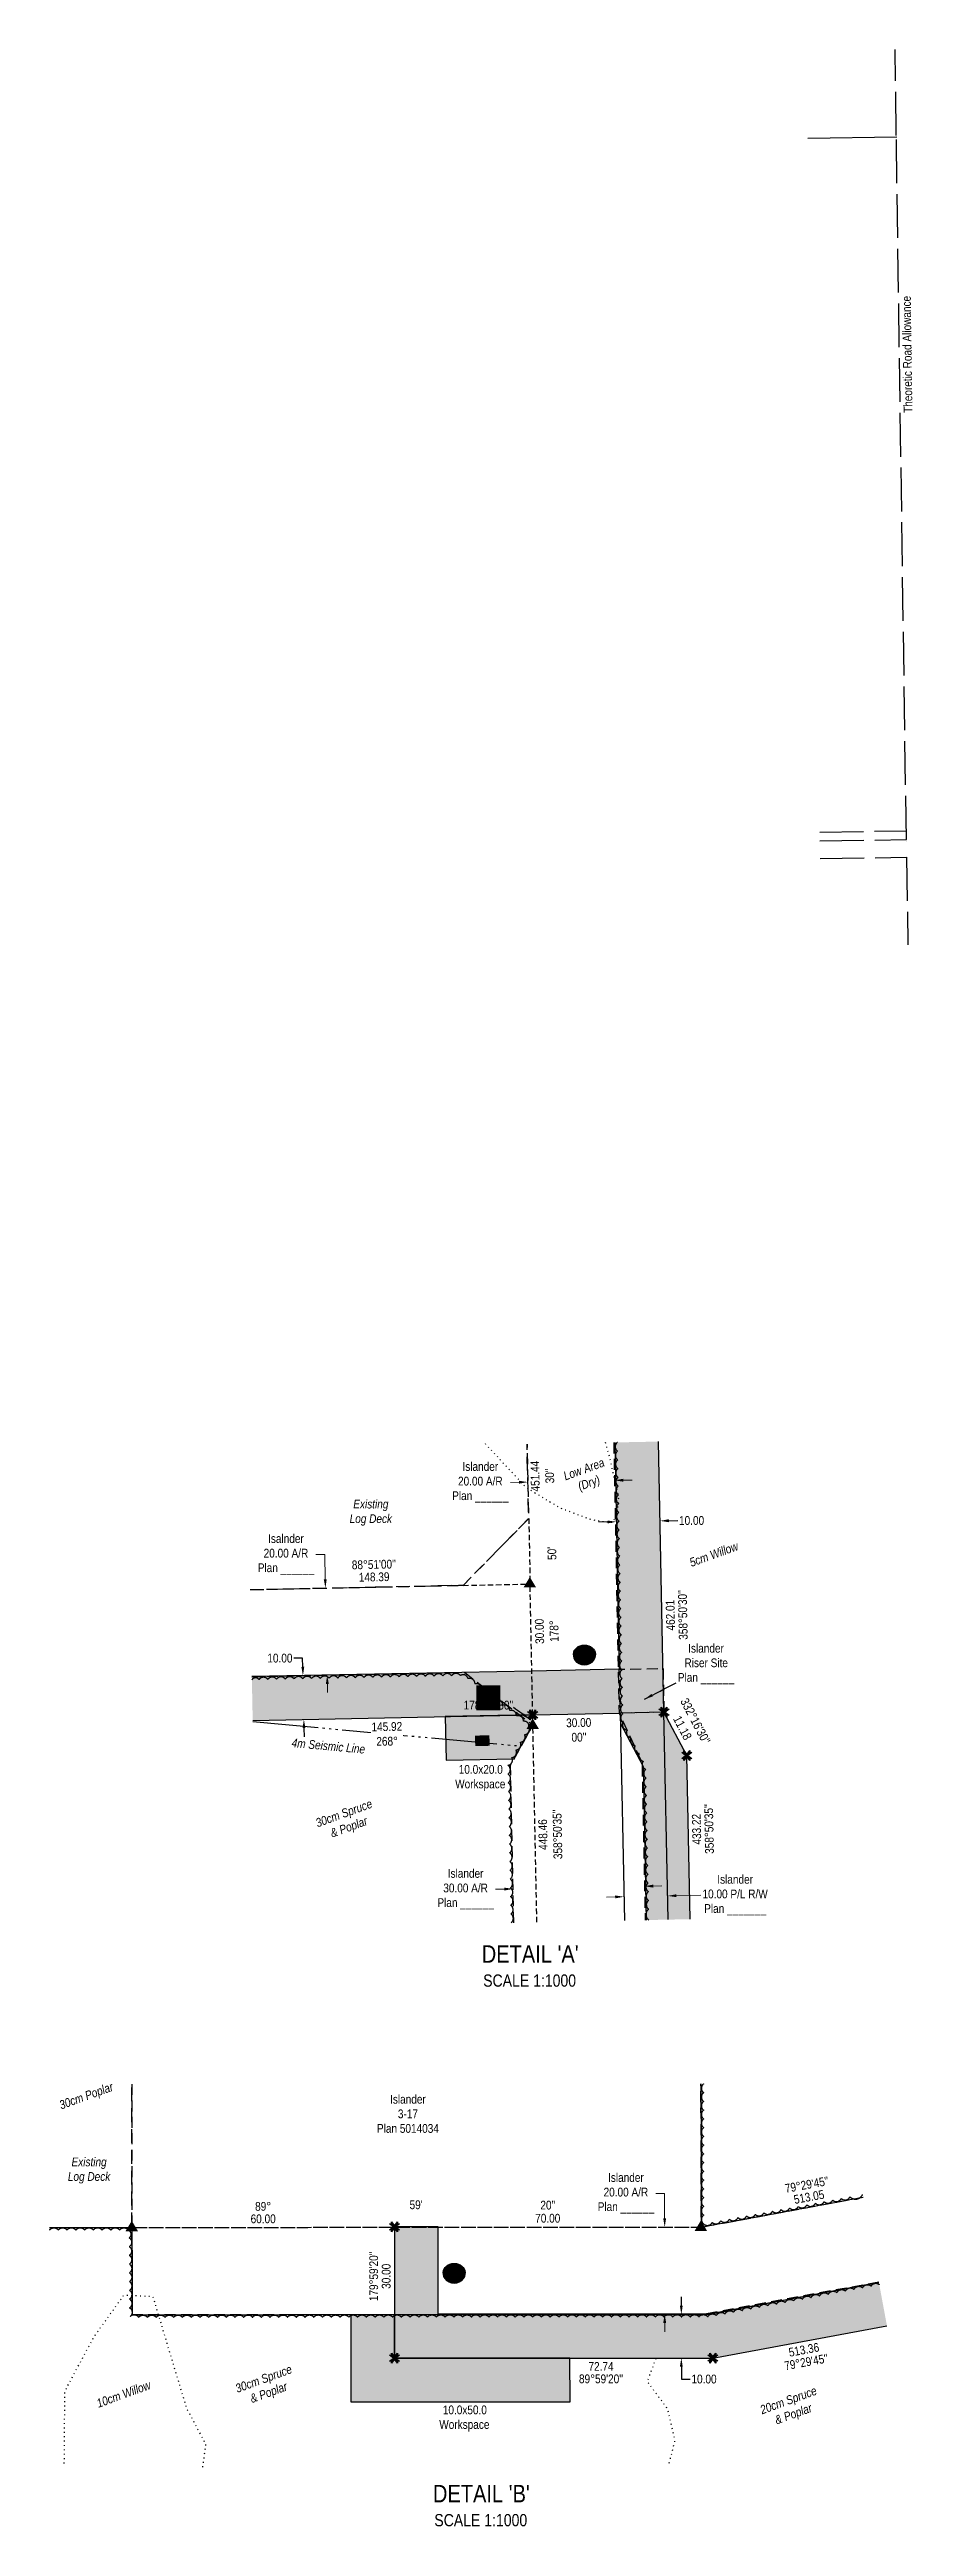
# Model space of a CAD drawing. Extents: x 560272 to 568164, y 6204780 to 6214217.
# Drawn here: x 560696 to 561681, y 6206208 to 6209038 of the extents above; entities that cross this region are included whole.
import ezdxf
from ezdxf.enums import TextEntityAlignment as Align

# ---------------------------------------------------------------- set-up
doc = ezdxf.new("R2010")
doc.units = 0
doc.header["$LTSCALE"] = 5
doc.header["$PDSIZE"] = 0.5
for name, pattern in [('0', [1, 1, 0]), ('foc-ACCESSROAD', [3.75, 2.5, -1.25]), ('foc-QUARTERLINE', [33, 25, -3, 2, -3]), ('foc-SEISMIC', [20.5, 15, -1, 0.5, -1, 0.5, -1, 0.5, -1]), ('foc-TOPO', [1, 0.2, -0.8]), ('foc-TRAV', [1.875, 1.25, -0.625]), ('foc-UNSURVEYED', [12.5, 10, -2.5]), ('HIDDEN2', [4.7625, 3.175, -1.5875])]:
    doc.linetypes.add(name, pattern=pattern)
doc.layers.get('Defpoints').update_dxf_attribs({"color": 9})
for name, color, linetype in [('AS-SEISMIC', 224, 'foc-SEISMIC'), ('C-AR', 13, 'foc-ACCESSROAD'), ('C-RW', 13, 'Continuous'), ('C-WS', 13, 'foc-ACCESSROAD'), ('DETAIL-T', 7, 'Continuous'), ('L-BD', 7, 'Continuous'), ('L-BD1', 253, 'Continuous'), ('L-MON', 1, 'Continuous'), ('L-ROAD-T', 7, 'Continuous'), ('L-SECQ', 8, 'foc-QUARTERLINE'), ('L-USEC', 7, 'foc-UNSURVEYED'), ('P-CROSSINGS', 250, 'Continuous'), ('P-PROPOSED', 10, 'Continuous'), ('P-PROPOSED-H', 21, 'Continuous'), ('P-TEMP-H', 41, 'Continuous'), ('P-TEMP_WORKSPACE', 46, 'Continuous'), ('P-TRAV', 4, 'foc-TRAV'), ('P-TXT', 4, 'Continuous'), ('T-BUSH', 110, '0'), ('T-BUSH-T', 110, 'Continuous'), ('T-EXISTING RTF', 220, 'HIDDEN2'), ('T-EXISTING TFA', 220, 'HIDDEN2'), ('T-LOW-AREA', 48, 'foc-TOPO'), ('T-VEGETATION CHANGE', 104, 'foc-TOPO')]:
    doc.layers.add(name, color=color, linetype=linetype)
for name, color, linetype, lineweight in [('C-AR-T', 13, 'Continuous', 9), ('C-RW-T', 13, 'Continuous', 9), ('C-WS-T', 13, 'Continuous', 9), ('P-TEMP-T', 46, 'Continuous', 18), ('T-TEXT', 48, 'Continuous', 18)]:
    doc.layers.add(name, color=color, linetype=linetype, lineweight=lineweight)
doc.styles.add('80CG', font='ARIALN.TTF', dxfattribs={"height": 10})
doc.styles.add('80L', font='ARIALN.TTF', dxfattribs={"height": 10})
doc.styles.add('80LS', font='ARIALNI.TTF', dxfattribs={"height": 10})
doc.styles.add('Crossing', font='ARIALN.TTF', dxfattribs={"height": 10})
doc.dimstyles.new('Compass 5 000', dxfattribs={"dimscale": 5, "dimtxt": 9, "dimasz": 2, "dimexe": 0.2, "dimexo": 0.0625, "dimgap": 0.5, "dimtad": 0, "dimtih": 1, "dimtoh": 1, "dimzin": 0, "dimdsep": 46, "dimtxsty": '80CG', "dimcen": 0.1, "dimse1": 1, "dimse2": 1, "dimclrd": 256, "dimclrt": 256, "dimaunit": 1, "dimadec": 4, "dimazin": 0, "dimtfac": 0.06, "dimtofl": 0, "dimtmove": 0, "dimatfit": 1, "dimfxl": 0.2, "dimtolj": 1, "dimtzin": 0, "dimlwd": -1, "dimarcsym": 0})

msp = doc.modelspace()

# ---------------------------------------------------------------- texts
at = {"layer": 'AS-SEISMIC', "insert": (560971.216, 6207108.506), "char_height": 9.99551, "attachment_point": 1, "rotation": 354.800754, "style": '80L'}
msp.add_mtext_dynamic_manual_height_columns('\\pi1.9113;{\\fArial Narrow|b0|i1|c0|p34;4m Seismic Line}', width=87.01858, gutter_width=49.977, heights=[0], dxfattribs=at)
at = {"layer": 'C-RW-T', "insert": (561105.254, 6206679.268), "char_height": 10, "attachment_point": 5, "style": '80CG'}
msp.add_mtext('\\A1;Islander\\P3-17\\PPlan 5014034', dxfattribs=at)
at = {"layer": 'C-WS-T', "insert": (561412.859, 6207216.222), "char_height": 9.99541, "attachment_point": 1, "style": '80L'}
msp.add_mtext_dynamic_manual_height_columns('\\pi12.348;Islander\\P\\pi8.1238;Riser Site\\P\\pi0.50455;Plan ______', width=64.49973, gutter_width=50, heights=[0], dxfattribs=at)
at = {"layer": 'DETAIL-T', "color": 3, "char_height": 19.99082, "width": 225.73054, "attachment_point": 1, "style": '80CG'}
for s, insert in [("\\pi58.995;DETAIL 'A'\\P\\pi60.599;{\\H0.7x;SCALE 1:1000}", (561130.554, 6206871.907)), ("\\pi58.995;DETAIL 'B'\\P\\pi60.599;{\\H0.7x;SCALE 1:1000}", (561074.795, 6206255.472))]:
    msp.add_mtext(s, dxfattribs=dict(at, insert=insert))
at = {"layer": 'L-BD', "style": '80L'}
for s, height, rotation, p in [('462.01', 9.9954, 91.1559, (561404.83, 6207248.994)), ("358°50'30''", 9.99541, 91.1559, (561419.07, 6207249.281)), ("358°50'35''", 9.99541, 91.1545, (561448.996, 6207004.726)), ('433.22', 9.9954, 91.1545, (561434.755, 6207004.439)), ('89°', 9.9954, 0.1253, (560939.964, 6206573.643)), ("59'", 9.9954, 359.9422, (561114.569, 6206575.482)), ('20"', 9.9954, 359.9422, (561264.894, 6206575.044)), ('60.00', 9.9954, 0.1253, (560939.995, 6206559.4)), ('70.00', 9.9954, 359.9422, (561264.878, 6206560.051)), ("179°59'20''", 9.99541, 90.0087, (561066.146, 6206493.737)), ('30.00', 9.9954, 90.0087, (561080.389, 6206493.739)), ('513.36', 9.9954, 10.4667, (561557.318, 6206409.86)), ("89°59'20''", 9.9954, 0.0087, (561325.705, 6206376.605)), ('72.74', 9.9954, 0.0087, (561325.703, 6206390.848)), ("79°29'45''", 9.9954, 10.4667, (561559.906, 6206395.853))]:
    msp.add_text(s, height=height, rotation=rotation, dxfattribs=at).set_placement(p, align=Align.MIDDLE)
at = {"layer": 'L-BD', "insert": (561197.218, 6207167.912), "char_height": 9.99541, "width": 25.3698, "attachment_point": 2, "style": '80L', "bg_fill": 1, "box_fill_scale": 1.1, "bg_fill_color": 21, "bg_fill_transparency": 0}
msp.add_mtext("2.36 178°50'30''", dxfattribs=at)
at = {"layer": 'L-BD1', "style": '80L'}
for s, rotation, p in [("88°51'00''", 1.1801, (561066.374, 6207306.908)), ('148.39', 1.1801, (561066.668, 6207292.668)), ("79°29'45''", 10.5042, (561560.545, 6206598.448)), ('513.05', 10.5042, (561563.142, 6206584.443))]:
    msp.add_text(s, height=9.9954, rotation=rotation, dxfattribs=at).set_placement(p, align=Align.MIDDLE)
at = {"layer": 'L-BD1', "insert": (561190.093, 6207110.59), "char_height": 9.9954, "width": 14.4658, "attachment_point": 2, "rotation": 1.1476, "style": '80L', "bg_fill": 1, "box_fill_scale": 1.1, "bg_fill_color": 41, "bg_fill_transparency": 0}
msp.add_mtext("51'", dxfattribs=at)
at = {"layer": 'L-ROAD-T', "style": '80L'}
msp.add_text('Theoretic Road Allowance', height=10, rotation=90.842687, dxfattribs=at).set_placement((561675.272, 6208689.225), align=Align.MIDDLE_CENTER)
at = {"layer": 'P-TEMP-T', "char_height": 9.99541, "attachment_point": 1, "style": '80L'}
for s, insert in [('\\pi4.1948;10.0x20.0\\P\\pi0.14144;Workspace', (561159.067, 6207077.826)), ('\\pi4.1948;10.0x50.0\\P\\pi0.14144;Workspace', (561140.9, 6206346.109))]:
    msp.add_mtext_dynamic_manual_height_columns(s, width=56.90082, gutter_width=50, heights=[0], dxfattribs=dict(at, insert=insert))
at = {"layer": 'T-BUSH-T', "attachment_point": 2, "rotation": 20, "style": '80LS'}
for s, insert, char_height, width in [('5cm Willow', (561452.779, 6207323.307), 9.9954, 58.61333), ('30cm Spruce\\P& Poplar', (561030.411, 6207027.424), 9.99541, 67.2792), ('30cm Poplar', (560736.223, 6206704.641), 10, 60.93103), ('30cm Spruce\\P& Poplar', (560938.795, 6206381.432), 9.99541, 67.2792), ('10cm Willow', (560778.852, 6206363.863), 10, 60.93103), ('20cm Spruce\\P& Poplar', (561537.898, 6206356.929), 9.99541, 67.2792)]:
    msp.add_mtext(s, dxfattribs=dict(at, insert=insert, char_height=char_height, width=width))

# ---------------------------------------------------------------- blocks, each defined once
blk = doc.blocks.new('TEMP')
h = blk.add_hatch(color=255)
h.dxf.hatch_style = 1
h.paths.add_polyline_path([(0, 0.25), (-0.67, 1.15), (-0.67, 0.67), (-1.15, 0.67), (-0.25, 0), (-1.15, -0.67), (-0.67, -0.67), (-0.67, -1.15), (0, -0.25), (0.67, -1.15), (0.67, -0.67), (1.15, -0.67), (0.25, 0), (1.15, 0.67), (0.67, 0.67), (0.67, 1.15)])
h.paths.add_polyline_path([(0.57, 0.85), (0.57, 0.57), (0.85, 0.57), (0.08, 0), (0.85, -0.57), (0.57, -0.57), (0.57, -0.85), (0, -0.08), (-0.57, -0.85), (-0.57, -0.57), (-0.85, -0.57), (-0.08, 0), (-0.85, 0.57), (-0.57, 0.57), (-0.57, 0.85), (0, 0.08)], flags=16)
h = blk.add_hatch(color=1)
h.dxf.hatch_style = 1
h.paths.add_polyline_path([(0, 0.08), (-0.57, 0.85), (-0.57, 0.57), (-0.85, 0.57), (-0.08, 0), (-0.85, -0.57), (-0.57, -0.57), (-0.57, -0.85), (0, -0.08), (0.57, -0.85), (0.57, -0.57), (0.85, -0.57), (0.08, 0), (0.85, 0.57), (0.57, 0.57), (0.57, 0.85)])
at = {"color": 1}
for p, q in [((-0.08, 0), (0.08, 0)), ((0, 0.08), (0, -0.08))]:
    blk.add_line(p, q, dxfattribs=at)
at = {"color": 255, "flags": 128}
blk.add_lwpolyline([(-0.25, 0), (-1.15, 0.67), (-0.67, 0.67), (-0.67, 1.15), (0, 0.25), (0.67, 1.15), (0.67, 0.67), (1.15, 0.67), (0.25, 0), (1.15, -0.67), (0.67, -0.67), (0.67, -1.15), (0, -0.25), (-0.67, -1.15), (-0.67, -0.67), (-1.15, -0.67)], close=True, dxfattribs=at)
at = {"color": 1, "flags": 128}
blk.add_lwpolyline([(-0.08, 0), (-0.85, 0.57), (-0.57, 0.57), (-0.57, 0.85), (0, 0.08), (0.57, 0.85), (0.57, 0.57), (0.85, 0.57), (0.08, 0), (0.85, -0.57), (0.57, -0.57), (0.57, -0.85), (0, -0.08), (-0.57, -0.85), (-0.57, -0.57), (-0.85, -0.57)], close=True, dxfattribs=at)
blk = doc.blocks.new('STRIA')
blk.add_hatch(color=255).paths.add_polyline_path([(-0.04, 1.52), (-1.47, -0.87), (1.39, -0.87)])
blk = doc.blocks.new('STRIAA')
blk.add_blockref('STRIA', (0, 0))
blk = doc.blocks.new('STRIB')
at = {"color": 1}
blk.add_solid([(-1.12, -0.67), (-0.04, 1.13), (1.04, -0.67)], dxfattribs=at)
blk = doc.blocks.new('STRIBB')
blk.add_blockref('STRIB', (0, 0))
blk = doc.blocks.new('STRICC')
for name in ['STRIAA', 'STRIBB']:
    blk.add_blockref(name, (0, 0))
blk = doc.blocks.new('fdspike')
blk.add_blockref('STRICC', (0, 0))
blk = doc.blocks.new('*D443')
at = {"layer": 'C-AR-T', "transparency": 16777216}
for p, q in [((561010.3, 6207318.4), (561000.3, 6207318.4)), ((561010.9, 6207289.9), (561010.3, 6207318.4)), ((561013.3, 6207170.5), (561013.5, 6207160.5))]:
    blk.add_line(p, q, dxfattribs=at)
for points in [[(561012.5, 6207289.9), (561009.2, 6207289.9), (561011.1, 6207279.9)], [(561014.9, 6207170.5), (561011.6, 6207170.5), (561013.1, 6207180.5)]]:
    blk.add_solid(points, dxfattribs=at)
at = {"layer": 'Defpoints', "color": 0, "transparency": 16777216}
for p in [(560978.6, 6207279.3), (560980.6, 6207179.8), (561013.1, 6207180.5)]:
    blk.add_point(p, dxfattribs=at)
at = {"layer": 'C-AR-T', "transparency": 16777216, "insert": (560966, 6207318.4), "char_height": 10, "attachment_point": 5, "style": '80CG'}
blk.add_mtext('\\A1;Isalnder\\P20.00 A/R\\PPlan ______', dxfattribs=at)
blk = doc.blocks.new('*D444')
at = {"layer": 'C-AR-T', "transparency": 16777216}
for p, q in [((561215.3, 6206936.1), (561205.3, 6206935.9)), ((561385.3, 6206939.5), (561395.3, 6206939.7))]:
    blk.add_line(p, q, dxfattribs=at)
for points in [[(561215.3, 6206937.7), (561215.4, 6206934.4), (561225.3, 6206936.3)], [(561385.3, 6206941.2), (561385.3, 6206937.8), (561375.3, 6206939.3)]]:
    blk.add_solid(points, dxfattribs=at)
at = {"layer": 'Defpoints', "color": 0, "transparency": 16777216}
for p in [(561225.3, 6206936.3), (561225.4, 6206934.6), (561375.3, 6206937.6)]:
    blk.add_point(p, dxfattribs=at)
at = {"layer": 'C-AR-T', "transparency": 16777216, "insert": (561171.1, 6206935.9), "char_height": 10, "attachment_point": 5, "style": '80CG'}
blk.add_mtext('\\A1;Islander\\P30.00 A/R\\PPlan ______', dxfattribs=at)
blk = doc.blocks.new('*D445')
at = {"layer": 'Defpoints', "color": 0, "transparency": 16777216}
for p in [(561343.1, 6207361.4), (561393, 6207362.4), (561393.2, 6207356.7)]:
    blk.add_point(p, dxfattribs=at)
at = {"layer": 'P-TXT', "transparency": 16777216}
for p, q in [((561333.2, 6207355.5), (561323.2, 6207355.3)), ((561403.2, 6207356.9), (561413.2, 6207357.1))]:
    blk.add_line(p, q, dxfattribs=at)
for points in [[(561333.2, 6207357.1), (561333.2, 6207353.8), (561343.2, 6207355.7)], [(561403.1, 6207358.6), (561403.2, 6207355.2), (561393.2, 6207356.7)]]:
    blk.add_solid(points, dxfattribs=at)
at = {"layer": 'P-TXT', "transparency": 16777216, "insert": (561429.1, 6207357.1), "char_height": 10, "attachment_point": 5, "style": '80CG'}
blk.add_mtext('\\A1;10.00', dxfattribs=at)
blk = doc.blocks.new('*D446')
at = {"layer": 'Defpoints', "color": 0, "transparency": 16777216}
for p in [(560972.5, 6207179.7), (560973.5, 6207129.7), (560986.4, 6207130)]:
    blk.add_point(p, dxfattribs=at)
at = {"layer": 'P-TXT', "transparency": 16777216}
for p, q in [((560985, 6207199.9), (560975, 6207199.9)), ((560985.2, 6207189.9), (560985, 6207199.9)), ((560986.6, 6207120), (560986.8, 6207110))]:
    blk.add_line(p, q, dxfattribs=at)
for points in [[(560986.9, 6207190), (560983.6, 6207189.9), (560985.4, 6207179.9)], [(560988.3, 6207120), (560985, 6207119.9), (560986.4, 6207130)]]:
    blk.add_solid(points, dxfattribs=at)
at = {"layer": 'P-TXT', "transparency": 16777216, "insert": (560959.1, 6207199.9), "char_height": 10, "attachment_point": 5, "style": '80CG'}
blk.add_mtext('\\A1;10.00', dxfattribs=at)
blk = doc.blocks.new('*D447')
at = {"layer": 'C-AR-T', "transparency": 16777216}
for p, q in [((561232.2, 6207400.8), (561222.2, 6207400.7)), ((561351.1, 6207403.2), (561361.1, 6207403.4))]:
    blk.add_line(p, q, dxfattribs=at)
for points in [[(561232.1, 6207402.5), (561232.2, 6207399.2), (561242.2, 6207401)], [(561351, 6207404.8), (561351.1, 6207401.5), (561341.1, 6207403)]]:
    blk.add_solid(points, dxfattribs=at)
at = {"layer": 'Defpoints', "color": 0, "transparency": 16777216}
for p in [(561242.2, 6207399.8), (561341.1, 6207403), (561341.1, 6207401.7)]:
    blk.add_point(p, dxfattribs=at)
at = {"layer": 'C-AR-T', "transparency": 16777216, "insert": (561187.9, 6207400.7), "char_height": 10, "attachment_point": 5, "style": '80CG'}
blk.add_mtext('\\A1;Islander\\P20.00 A/R\\PPlan ______', dxfattribs=at)
blk = doc.blocks.new('*D448')
at = {"layer": 'C-RW-T', "transparency": 16777216}
for p, q in [((561341.8, 6206927.1), (561331.8, 6206926.9)), ((561411.8, 6206928.5), (561439.7, 6206929.1))]:
    blk.add_line(p, q, dxfattribs=at)
for points in [[(561341.8, 6206928.8), (561341.9, 6206925.5), (561351.8, 6206927.3)], [(561411.8, 6206930.2), (561411.8, 6206926.9), (561401.8, 6206928.3)]]:
    blk.add_solid(points, dxfattribs=at)
at = {"layer": 'Defpoints', "color": 0, "transparency": 16777216}
for p in [(561351.9, 6206925.3), (561401.8, 6206928.3), (561401.8, 6206926.4)]:
    blk.add_point(p, dxfattribs=at)
at = {"layer": 'C-RW-T', "transparency": 16777216, "insert": (561478.8, 6206929.1), "char_height": 10, "attachment_point": 5, "style": '80CG'}
blk.add_mtext('\\A1;Islander\\P10.00 P/L R/W\\PPlan _______', dxfattribs=at)
blk = doc.blocks.new('*D449')
at = {"layer": 'C-AR-T', "transparency": 16777216}
for p, q in [((561398.3, 6206588.5), (561388.3, 6206588.5)), ((561398.3, 6206559.9), (561398.3, 6206588.5)), ((561398.4, 6206440.3), (561398.4, 6206430.3))]:
    blk.add_line(p, q, dxfattribs=at)
for points in [[(561400, 6206559.9), (561396.7, 6206559.9), (561398.4, 6206549.9)], [(561400.1, 6206440.3), (561396.7, 6206440.3), (561398.4, 6206450.3)]]:
    blk.add_solid(points, dxfattribs=at)
at = {"layer": 'Defpoints', "color": 0, "transparency": 16777216}
for p in [(561360.1, 6206549.8), (561398.4, 6206549.9), (561360.1, 6206450.3)]:
    blk.add_point(p, dxfattribs=at)
at = {"layer": 'C-AR-T', "transparency": 16777216, "insert": (561354.1, 6206588.5), "char_height": 10, "attachment_point": 5, "style": '80CG'}
blk.add_mtext('\\A1;Islander\\P20.00 A/R\\PPlan ______', dxfattribs=at)
blk = doc.blocks.new('*D450')
at = {"layer": 'Defpoints', "color": 0, "transparency": 16777216}
for p in [(561421.4, 6206450.3), (561417.4, 6206400.4), (561421.4, 6206400.4)]:
    blk.add_point(p, dxfattribs=at)
at = {"layer": 'P-TXT', "transparency": 16777216}
for p, q in [((561417.4, 6206460.3), (561417.4, 6206470.3)), ((561417.4, 6206390.4), (561417.4, 6206376.3)), ((561417.4, 6206376.3), (561427.4, 6206376.3))]:
    blk.add_line(p, q, dxfattribs=at)
for points in [[(561419, 6206460.3), (561415.7, 6206460.3), (561417.4, 6206450.3)], [(561419, 6206390.4), (561415.7, 6206390.4), (561417.4, 6206400.4)]]:
    blk.add_solid(points, dxfattribs=at)
at = {"layer": 'P-TXT', "transparency": 16777216, "insert": (561443.3, 6206376.3), "char_height": 10, "attachment_point": 5, "style": '80CG'}
blk.add_mtext('\\A1;10.00', dxfattribs=at)
blk = doc.blocks.new('xing2')
h = blk.add_hatch(color=50)
h.dxf.hatch_style = 1
edge = h.paths.add_edge_path()
edge.add_ellipse((0, 0), major_axis=(-12.5, 0), ratio=0.816297, start_angle=0, end_angle=360)
h = blk.add_hatch(color=250)
h.dxf.hatch_style = 1
edge = h.paths.add_edge_path()
edge.add_ellipse((0, -2), major_axis=(-12.5, 0), ratio=0.816297, start_angle=0, end_angle=180)
edge.add_line((12.5, -2), (12.5, 0))
edge.add_ellipse((0, 0), major_axis=(-12.5, 0), ratio=0.816297, start_angle=0, end_angle=180, ccw=False)
edge.add_line((-12.5, 0), (-12.5, -2))
at = {"color": 250}
blk.add_ellipse((0, 0), major_axis=(-12.5, 0), ratio=0.816297, dxfattribs=at)
blk.add_ellipse((0, -2), major_axis=(-12.5, 0), ratio=0.816297, start_param=0, end_param=3.141593, dxfattribs=at)
at = {"color": 250, "style": 'Crossing'}
blk.add_attdef('CROSSING', text='', height=9, dxfattribs=at).set_placement((0.1, 0), align=Align.MIDDLE_CENTER)
at = {"color": 250, "style": 'Crossing', "flags": 1}
for tag, p in [('DESCRIPTION', (0.1, -25.8)), ('OWNER', (0.1, -12.5)), ('LOCATION', (0.1, -39.3)), ('DWG_REF', (0.1, -52.8))]:
    blk.add_attdef(tag, text='', height=9, dxfattribs=at).set_placement(p, align=Align.MIDDLE_CENTER)

# ---------------------------------------------------------------- dimensions: what is measured, and where the dimension line sits
at = {"layer": 'C-AR-T'}
for base, p1, p2, angle, text, picture, middle in [((561013.055, 6207180.489), (560978.636, 6207279.265), (560980.628, 6207179.839), 271.147647, 'Isalnder\\P20.00 A/R\\PPlan ______', '*D443', (560966.031, 6207318.436)), ((561398.353, 6206549.859), (561360.103, 6206450.324), (561360.057, 6206549.842), 90.026647, 'Islander\\P20.00 A/R\\PPlan ______', '*D449', (561354.075, 6206588.526))]:
    dim = msp.add_linear_dim(base=base, p1=p1, p2=p2, angle=angle, text=text, dimstyle='Compass 5 000', dxfattribs=at)
    dim.commit()
    dim.dimension.update_dxf_attribs({"geometry": picture, "text_midpoint": middle, "dimtype": 161})
at = {"layer": 'C-RW-T'}
dim = msp.add_linear_dim(base=(561401.81, 6206928.341), p1=(561351.883, 6206925.341), p2=(561401.85, 6206926.351), angle=1.157391, text='Islander\\P10.00 P/L R/W\\PPlan _______', dimstyle='Compass 5 000', dxfattribs=at)
dim.commit()
dim.dimension.update_dxf_attribs({"geometry": '*D448', "text_midpoint": (561478.786, 6206929.106), "dimtype": 161})
at = {"layer": 'P-TXT'}
for base, p1, p2, angle, picture, middle in [((561393.159, 6207356.69), (561343.079, 6207361.425), (561393.043, 6207362.433), 1.155947, '*D445', (561429.093, 6207357.094)), ((560986.437, 6207129.971), (560972.472, 6207179.676), (560973.473, 6207129.711), 271.147647, '*D446', (560959.098, 6207199.932)), ((561417.363, 6206400.358), (561421.367, 6206450.333), (561421.375, 6206400.358), 270.008747, '*D450', (561443.304, 6206376.267))]:
    dim = msp.add_linear_dim(base=base, p1=p1, p2=p2, angle=angle, text='10.00', dimstyle='Compass 5 000', dxfattribs=at)
    dim.commit()
    dim.dimension.update_dxf_attribs({"geometry": picture, "text_midpoint": middle, "dimtype": 161})

# ---------------------------------------------------------------- hatches: boundary and pattern name
at = {"layer": 'P-PROPOSED-H'}
h = msp.add_hatch(color=256, dxfattribs=at)
h.dxf.hatch_style = 1
h.paths.add_polyline_path([(561391.331, 6207447.301), (561341.366, 6207446.293), (561346.595, 6207187.171), (560927.045, 6207178.766), (560928.046, 6207128.801), (561347.603, 6207137.206), (561347.841, 6207125.403), (561373.832, 6207075.945), (561377.364, 6206900.682), (561427.328, 6206901.689), (561423.559, 6207088.749), (561397.567, 6207138.207)])
h = msp.add_hatch(color=256, dxfattribs=at)
h.dxf.hatch_style = 1
h.paths.add_polyline_path([(561652.114, 6206437.196), (561643.005, 6206486.334), (561448.819, 6206450.337), (561139.866, 6206450.29), (561139.851, 6206550.24), (561089.876, 6206550.232), (561089.899, 6206400.308), (561453.416, 6206400.363)])
at = {"layer": 'P-TEMP-H'}
h = msp.add_hatch(color=256, dxfattribs=at)
h.dxf.hatch_style = 1
h.paths.add_polyline_path([(561247.666, 6207135.204), (561147.732, 6207133.202), (561148.733, 6207083.235), (561226.241, 6207084.788), (561247.906, 6207123.309)])
h = msp.add_hatch(color=256, dxfattribs=at)
h.dxf.hatch_style = 1
h.paths.add_polyline_path([(561290.281, 6206400.338), (561089.899, 6206400.308), (561089.892, 6206449.811), (561039.915, 6206449.802), (561039.93, 6206350.323), (561290.289, 6206350.361)])

# ---------------------------------------------------------------- linework, layer by layer
at = {"layer": 'AS-SEISMIC', "flags": 128}
msp.add_lwpolyline([(560928.074, 6207127.375), (561234.618, 6207099.481)], dxfattribs=at)
at = {"layer": 'C-AR', "flags": 128}
for points in [[(560925.053, 6207278.19), (561168.305, 6207283.073), (561243.29, 6207359.578), (561241.575, 6207444.279)], [(561340.224, 6207446.27), (561346.298, 6207136.628), (561346.533, 6207136.628), (561372.432, 6207080.714), (561376.069, 6206900.656)], [(561226.099, 6206897.633), (561222.463, 6207077.685), (561247.906, 6207123.309), (561170.324, 6207183.093), (560927.056, 6207178.21)], [(561642.862, 6206487.111), (561439.879, 6206449.879), (560790.534, 6206449.754), (560790.155, 6206549.577), (561439.86, 6206549.879), (561624.867, 6206584.182)]]:
    msp.add_lwpolyline(points, dxfattribs=at)
at = {"layer": 'C-RW', "flags": 128}
msp.add_lwpolyline([(561402.358, 6206901.186), (561397.57, 6207138.199), (561347.603, 6207137.206), (561352.391, 6206900.179)], dxfattribs=at)
at = {"layer": 'C-WS', "flags": 128}
msp.add_lwpolyline([(561397.567, 6207138.207), (561347.601, 6207137.199), (561346.592, 6207187.166), (561396.559, 6207188.174)], close=True, dxfattribs=at)
msp.add_lwpolyline([(560790.124, 6206713.379), (560790.155, 6206549.577), (561439.86, 6206549.879), (561439.829, 6206713.503)], dxfattribs=at)
at = {"layer": 'L-MON', "color": 6, "flags": 128}
for points in [[(561396.567, 6207188.172), (561396.559, 6207188.172)], [(561247.906, 6207123.309), (561247.669, 6207135.101)]]:
    msp.add_lwpolyline(points, dxfattribs=at)
at = {"layer": 'L-SECQ', "flags": 128}
msp.add_lwpolyline([(561663.428, 6208937.59), (561561.912, 6208936.06)], dxfattribs=at)
at = {"layer": 'L-USEC', "flags": 128}
for points in [[(561662.796, 6208939.248), (561661.39, 6209037.524)], [(561674.304, 6208134.957), (561662.796, 6208939.248)], [(561575.492, 6208143.532), (561674.16, 6208145.01)], [(561575.665, 6208133.48), (561674.304, 6208134.957)], [(561674.77, 6208143.422), (561674.79, 6208143.423)], [(561674.92, 6208133.365), (561674.934, 6208133.365)], [(561576.009, 6208113.376), (561674.592, 6208114.852)], [(561674.592, 6208114.852), (561676.022, 6208014.908)]]:
    msp.add_lwpolyline(points, dxfattribs=at)
at = {"layer": 'P-PROPOSED', "flags": 128}
for points in [[(561427.328, 6206901.689), (561423.559, 6207088.749), (561397.567, 6207138.207), (561391.331, 6207447.301)], [(560928.046, 6207128.801), (561247.673, 6207135.204), (561347.603, 6207137.206), (561347.841, 6207125.403), (561373.832, 6207075.945), (561377.364, 6206900.682)], [(561643.005, 6206486.334), (561448.819, 6206450.337), (561139.866, 6206450.29), (561139.851, 6206550.24), (561089.876, 6206550.232), (561089.899, 6206400.308), (561453.416, 6206400.363), (561652.114, 6206437.196)]]:
    msp.add_lwpolyline(points, dxfattribs=at)
at = {"layer": 'P-TEMP_WORKSPACE', "flags": 128}
for points in [[(561247.666, 6207135.204), (561147.732, 6207133.202), (561148.733, 6207083.235), (561226.241, 6207084.788), (561247.906, 6207123.309)], [(561290.281, 6206400.338), (561089.899, 6206400.308), (561089.892, 6206449.811), (561039.915, 6206449.802), (561039.93, 6206350.323), (561290.289, 6206350.361)]]:
    msp.add_lwpolyline(points, close=True, dxfattribs=at)
at = {"layer": 'P-TRAV', "flags": 128}
for points in [[(561243.29, 6207359.578), (561244.644, 6207284.995)], [(561168.305, 6207283.073), (561244.652, 6207284.606)], [(561247.669, 6207135.101), (561244.644, 6207284.995)]]:
    msp.add_lwpolyline(points, dxfattribs=at)
at = {"layer": 'P-TRAV', "color": 0, "flags": 128}
msp.add_lwpolyline([(561252.444, 6206898.164), (561247.906, 6207123.309)], dxfattribs=at)
at = {"layer": 'T-BUSH', "flags": 128}
for points in [[(561344.364, 6207446.354, 0.52056705), (561344.566, 6207436.36, 0.52056705), (561344.767, 6207426.367, 0.52056705), (561344.969, 6207416.373, 0.52056705), (561345.171, 6207406.38, 0.52056705), (561345.372, 6207396.387, 0.52056705), (561345.574, 6207386.393, 0.52056705), (561345.776, 6207376.4, 0.52056705), (561345.977, 6207366.407, 0.52056705), (561346.179, 6207356.413, 0.52056705), (561346.381, 6207346.42, 0.52056705), (561346.582, 6207336.426, 0.52056705), (561346.784, 6207326.433, 0.52056705), (561346.985, 6207316.44, 0.52056705), (561347.187, 6207306.446, 0.52056705), (561347.389, 6207296.453, 0.52056705), (561347.59, 6207286.46, 0.52056705), (561347.792, 6207276.466, 0.52056705), (561347.994, 6207266.473, 0.52056705), (561348.195, 6207256.479, 0.52056705), (561348.397, 6207246.486, 0.52056705), (561348.599, 6207236.493, 0.52056705), (561348.8, 6207226.499, 0.52056705), (561349.002, 6207216.506, 0.52056705), (561349.204, 6207206.512, 0.52056705), (561349.405, 6207196.519, 0.52056705), (561349.607, 6207186.526, 0.52056705), (561349.808, 6207176.532, 0.52056705), (561350.01, 6207166.539, 0.52056705), (561350.212, 6207156.546, 0.52056705), (561350.413, 6207146.552, 0.52056705), (561350.615, 6207136.559, 0.52056705), (561350.817, 6207126.565, 0.52056705), (561355.291, 6207117.672, 0.52056705), (561359.941, 6207108.824, 0.52056705), (561364.591, 6207099.976, 0.52056705), (561369.24, 6207091.128, 0.52056705), (561373.89, 6207082.28, 0.52056705), (561376.891, 6207072.982, 0.52056705), (561377.092, 6207062.988, 0.52056705), (561377.293, 6207052.995, 0.52056705), (561377.495, 6207043.002, 0.52056705), (561377.696, 6207033.008, 0.52056705), (561377.898, 6207023.015, 0.52056705), (561378.099, 6207013.022, 0.52056705), (561378.3, 6207003.028, 0.52056705), (561378.502, 6206993.035, 0.52056705), (561378.703, 6206983.041, 0.52056705), (561378.905, 6206973.048, 0.52056705), (561379.106, 6206963.055, 0.52056705), (561379.307, 6206953.061, 0.52056705), (561379.509, 6206943.068, 0.52056705), (561379.71, 6206933.075, 0.52056705), (561379.912, 6206923.081, 0.52056705), (561380.113, 6206913.088, 0.52056705), (561380.362, 6206900.742, 0.52056705)], [(561223.101, 6206897.573, 0.52056705), (561222.899, 6206907.566, 0.52056705), (561222.697, 6206917.56, 0.52056705), (561222.496, 6206927.553, 0.52056705), (561222.294, 6206937.546, 0.52056705), (561222.092, 6206947.54, 0.52056705), (561221.89, 6206957.533, 0.52056705), (561221.688, 6206967.526, 0.52056705), (561221.486, 6206977.52, 0.52056705), (561221.285, 6206987.513, 0.52056705), (561221.083, 6206997.507, 0.52056705), (561220.881, 6207007.5, 0.52056705), (561220.679, 6207017.493, 0.52056705), (561220.477, 6207027.487, 0.52056705), (561220.276, 6207037.48, 0.52056705), (561220.074, 6207047.473, 0.52056705), (561219.872, 6207057.467, 0.52056705), (561219.67, 6207067.46, 0.52056705), (561219.468, 6207077.453, 0.52056705), (561223.856, 6207086.341, 0.52056705), (561228.725, 6207095.07, 0.52056705), (561233.593, 6207103.8, 0.52056705), (561238.461, 6207112.53, 0.52056705), (561243.33, 6207121.259, 0.52056705), (561237.247, 6207127.738, 0.52056705), (561229.33, 6207133.839, 0.52056705), (561221.412, 6207139.94, 0.52056705), (561213.495, 6207146.041, 0.52056705), (561205.577, 6207152.142, 0.52056705), (561197.66, 6207158.243, 0.52056705), (561189.743, 6207164.344, 0.52056705), (561181.825, 6207170.445, 0.52056705), (561173.908, 6207176.546, 0.52056705), (561165.115, 6207179.989, 0.52056705), (561155.121, 6207179.789, 0.52056705), (561145.128, 6207179.588, 0.52056705), (561135.135, 6207179.388, 0.52056705), (561125.141, 6207179.187, 0.52056705), (561115.148, 6207178.986, 0.52056705), (561105.154, 6207178.786, 0.52056705), (561095.161, 6207178.585, 0.52056705), (561085.168, 6207178.384, 0.52056705), (561075.174, 6207178.184, 0.52056705), (561065.181, 6207177.983, 0.52056705), (561055.187, 6207177.783, 0.52056705), (561045.194, 6207177.582, 0.52056705), (561035.201, 6207177.381, 0.52056705), (561025.207, 6207177.181, 0.52056705), (561015.214, 6207176.98, 0.52056705), (561005.22, 6207176.78, 0.52056705), (560995.227, 6207176.579, 0.52056705), (560985.234, 6207176.378, 0.52056705), (560975.24, 6207176.178, 0.52056705), (560965.247, 6207175.977, 0.52056705), (560955.253, 6207175.776, 0.52056705), (560945.26, 6207175.576, 0.52056705), (560935.267, 6207175.375, 0.52056705), (560927.116, 6207175.212, 0.52056705)], [(561442.827, 6206713.504, 0.52056705), (561442.829, 6206703.509, 0.52056705), (561442.831, 6206693.513, 0.52056705), (561442.833, 6206683.518, 0.52056705), (561442.835, 6206673.522, 0.52056705), (561442.837, 6206663.527, 0.52056705), (561442.839, 6206653.532, 0.52056705), (561442.841, 6206643.536, 0.52056705), (561442.843, 6206633.541, 0.52056705), (561442.845, 6206623.545, 0.52056705), (561442.847, 6206613.55, 0.52056705), (561442.848, 6206603.555, 0.52056705), (561442.85, 6206593.559, 0.52056705), (561442.852, 6206583.564, 0.52056705), (561442.854, 6206573.568, 0.52056705), (561442.856, 6206563.573, 0.52056705), (561442.858, 6206553.578, 0.52056705), (561452.594, 6206555.29, 0.52056705), (561462.422, 6206557.112, 0.52056705), (561472.25, 6206558.934, 0.52056705), (561482.078, 6206560.756, 0.52056705), (561491.906, 6206562.579, 0.52056705), (561501.734, 6206564.401, 0.52056705), (561511.562, 6206566.223, 0.52056705), (561521.39, 6206568.045, 0.52056705), (561531.218, 6206569.868, 0.52056705), (561541.046, 6206571.69, 0.52056705), (561550.873, 6206573.512, 0.52056705), (561560.701, 6206575.335, 0.52056705), (561570.529, 6206577.157, 0.52056705), (561580.357, 6206578.979, 0.52056705), (561590.185, 6206580.801, 0.52056705), (561600.013, 6206582.624, 0.52056705), (561609.841, 6206584.446, 0.52056705), (561624.32, 6206587.131, 0.52056705)], [(560696.143, 6206546.56, -0.52056705), (560706.139, 6206546.562, -0.52056705), (560716.134, 6206546.564, -0.52056705), (560726.13, 6206546.566, -0.52056705), (560736.125, 6206546.568, -0.52056705), (560746.12, 6206546.57, -0.52056705), (560756.116, 6206546.571, -0.52056705), (560766.111, 6206546.573, -0.52056705), (560776.107, 6206546.575, -0.52056705), (560786.102, 6206546.577, -0.52056705), (560787.202, 6206537.648, -0.52056705), (560787.24, 6206527.653, -0.52056705), (560787.278, 6206517.657, -0.52056705), (560787.316, 6206507.662, -0.52056705), (560787.354, 6206497.667, -0.52056705), (560787.392, 6206487.671, -0.52056705), (560787.43, 6206477.676, -0.52056705), (560787.468, 6206467.681, -0.52056705), (560787.506, 6206457.685, -0.52056705), (560788.219, 6206447.849, -0.52056705), (560797.884, 6206446.762, -0.52056705), (560807.879, 6206446.771, -0.52056705), (560817.874, 6206446.779, -0.52056705), (560827.87, 6206446.788, -0.52056705), (560837.865, 6206446.797, -0.52056705), (560847.861, 6206446.806, -0.52056705), (560857.856, 6206446.815, -0.52056705), (560867.851, 6206446.824, -0.52056705), (560877.847, 6206446.833, -0.52056705), (560887.842, 6206446.841, -0.52056705), (560897.838, 6206446.85, -0.52056705), (560907.833, 6206446.859, -0.52056705), (560917.828, 6206446.868, -0.52056705), (560927.824, 6206446.877, -0.52056705), (560937.819, 6206446.886, -0.52056705), (560947.815, 6206446.895, -0.52056705), (560957.81, 6206446.903, -0.52056705), (560967.805, 6206446.912, -0.52056705), (560977.801, 6206446.921, -0.52056705), (560987.796, 6206446.93, -0.52056705), (560997.792, 6206446.939, -0.52056705), (561007.787, 6206446.948, -0.52056705), (561017.783, 6206446.957, -0.52056705), (561027.778, 6206446.965, -0.52056705), (561037.773, 6206446.974, -0.52056705), (561047.769, 6206446.983, -0.52056705), (561057.764, 6206446.992, -0.52056705), (561067.76, 6206447.001, -0.52056705), (561077.755, 6206447.01, -0.52056705), (561087.75, 6206447.019, -0.52056705), (561097.746, 6206447.027, -0.52056705), (561107.741, 6206447.036, -0.52056705), (561117.737, 6206447.045, -0.52056705), (561127.732, 6206447.054, -0.52056705), (561137.727, 6206447.063, -0.52056705), (561147.723, 6206447.072, -0.52056705), (561157.718, 6206447.081, -0.52056705), (561167.714, 6206447.09, -0.52056705), (561177.709, 6206447.098, -0.52056705), (561187.704, 6206447.107, -0.52056705), (561197.7, 6206447.116, -0.52056705), (561207.695, 6206447.125, -0.52056705), (561217.691, 6206447.134, -0.52056705), (561227.686, 6206447.143, -0.52056705), (561237.681, 6206447.152, -0.52056705), (561247.677, 6206447.16, -0.52056705), (561257.672, 6206447.169, -0.52056705), (561267.668, 6206447.178, -0.52056705), (561277.663, 6206447.187, -0.52056705), (561287.658, 6206447.196, -0.52056705), (561297.654, 6206447.205, -0.52056705), (561307.649, 6206447.214, -0.52056705), (561317.645, 6206447.222, -0.52056705), (561327.64, 6206447.231, -0.52056705), (561337.636, 6206447.24, -0.52056705), (561347.631, 6206447.249, -0.52056705), (561357.626, 6206447.258, -0.52056705), (561367.622, 6206447.267, -0.52056705), (561377.617, 6206447.276, -0.52056705), (561387.613, 6206447.284, -0.52056705), (561397.608, 6206447.293, -0.52056705), (561407.603, 6206447.302, -0.52056705), (561417.599, 6206447.311, -0.52056705), (561427.594, 6206447.32, -0.52056705), (561437.59, 6206447.329, -0.52056705), (561447.585, 6206447.338, -0.52056705), (561457.434, 6206448.918, -0.52056705), (561467.254, 6206450.779, -0.52056705), (561477.075, 6206452.64, -0.52056705), (561486.896, 6206454.501, -0.52056705), (561496.716, 6206456.362, -0.52056705), (561506.537, 6206458.223, -0.52056705), (561516.357, 6206460.085, -0.52056705), (561526.178, 6206461.946, -0.52056705), (561535.999, 6206463.807, -0.52056705), (561545.819, 6206465.668, -0.52056705), (561555.64, 6206467.529, -0.52056705), (561565.46, 6206469.39, -0.52056705), (561575.281, 6206471.251, -0.52056705), (561585.102, 6206473.112, -0.52056705), (561594.922, 6206474.974, -0.52056705), (561604.743, 6206476.835, -0.52056705), (561614.564, 6206478.696, -0.52056705), (561624.384, 6206480.557, -0.52056705), (561634.205, 6206482.418, -0.52056705), (561643.42, 6206484.164, -0.52056705)]]:
    msp.add_lwpolyline(points, format="xyb", dxfattribs=at)
for points in [[(561439.829, 6206713.503), (561439.86, 6206549.879), (561624.867, 6206584.182)], [(560696.143, 6206549.559), (560790.155, 6206549.577), (560790.534, 6206449.754), (561448.819, 6206450.337), (561642.862, 6206487.111)]]:
    msp.add_lwpolyline(points, dxfattribs=at)
at = {"layer": 'T-EXISTING RTF', "flags": 128}
msp.add_lwpolyline([(560925.054, 6207278.152), (561168.593, 6207283.367), (561243.052, 6207359.336), (561241.234, 6207444.273)], dxfattribs=at)
at = {"layer": 'T-EXISTING TFA', "flags": 128}
msp.add_lwpolyline([(560696.143, 6206549.559), (560790.155, 6206549.577), (560790.124, 6206713.379)], dxfattribs=at)
at = {"layer": 'T-LOW-AREA', "flags": 128}
msp.add_lwpolyline([(561193.293, 6207445.088), (561240.226, 6207394.878), (561278.083, 6207372.047), (561312.024, 6207359.001), (561325.078, 6207356.392), (561339.437, 6207355.087), (561344.006, 6207364.872), (561345.964, 6207383.136), (561340.09, 6207409.228), (561335.521, 6207430.102), (561330.597, 6207446.623)], dxfattribs=at)
at = {"layer": 'T-VEGETATION CHANGE', "flags": 128}
for points in [[(560712.983, 6206280.011), (560713.584, 6206362.39), (560746.562, 6206424.181), (560780.914, 6206472.24), (560813.892, 6206470.867), (560852.366, 6206343.166), (560874.351, 6206301.973), (560870.48, 6206274.118)], [(561403.604, 6206280.39), (561410.242, 6206306.092), (561401.997, 6206341.793), (561378.638, 6206373.375), (561388.485, 6206399.869)]]:
    msp.add_lwpolyline(points, dxfattribs=at)

# ---------------------------------------------------------------- block references
at = {"layer": 'L-MON', "xscale": 4.997705, "yscale": 4.997705}
for name, p, zscale in [('fdspike', (561244.644, 6207284.995), 24.988525), ('fdspike', (561247.906, 6207123.309), 4.997705), ('TEMP', (561247.666, 6207135.204), 4.997705), ('fdspike', (560790.155, 6206549.577), 4.997705), ('TEMP', (561089.876, 6206550.232), 4.997705), ('fdspike', (561439.86, 6206549.879), 4.997705), ('TEMP', (561089.899, 6206400.308), 4.997705), ('TEMP', (561453.416, 6206400.363), 4.997705)]:
    msp.add_blockref(name, p, dxfattribs=dict(at, zscale=zscale))
at = {"layer": 'P-CROSSINGS', "xscale": 0.999541, "yscale": 0.999541, "zscale": 0.999541}
for p, values in [((561306.741, 6207204.562), {'CROSSING': 'X7'}), ((561158.037, 6206498.25), {'CROSSING': 'X9'})]:
    msp.add_blockref('xing2', p, dxfattribs=at).add_auto_attribs(values)

msp.set_redraw_order([(e.dxf.handle, doc.entitydb.next_handle()) for e in msp.query("TEXT MTEXT ATTDEF DIMENSION ARC_DIMENSION")])  # texts and dimensions are drawn at this point

# ---------------------------------------------------------------- leaders
at = {"layer": 'L-BD', "path_type": 1}
msp.add_leader([(561244.608, 6207129.835), (561225.769, 6207143.384)], dimstyle='Compass 5 000', override={"dimgap": 0.5, "dimtad": 0}, dxfattribs=at)

# ---------------------------------------------------------------- next in the draw order: texts
at = {"layer": 'L-BD', "char_height": 9.99541, "attachment_point": 2, "style": '80L', "bg_fill": 3, "box_fill_scale": 1.1, "bg_fill_color": 256, "bg_fill_transparency": 0}
for s, insert, width, rotation in [("332°16'30'' 11.18", (561437.886, 6207130.354), 41.50822, 297.7226), ("448.46 358°50'35''", (561254.34, 6206998.252), 25.3698, 91.1545)]:
    msp.add_mtext(s, dxfattribs=dict(at, insert=insert, width=width, rotation=rotation))
at = {"layer": 'L-BD1', "attachment_point": 2, "rotation": 1.1476, "style": '80L', "bg_fill": 3, "box_fill_scale": 1.1, "bg_fill_color": 256, "bg_fill_transparency": 0}
for s, insert, char_height, width in [('145.92 268°', (561081.094, 6207126.651), 9.99541, 34.51798), ("30.00\\P00''", (561300.122, 6207131.248), 9.9954, 56.94051)]:
    msp.add_mtext(s, dxfattribs=dict(at, insert=insert, char_height=char_height, width=width))
at = {"layer": 'T-EXISTING TFA', "char_height": 10, "width": 53.37422, "attachment_point": 2, "style": '80LS', "bg_fill": 3, "box_fill_scale": 1.15, "bg_fill_color": 256, "bg_fill_true_color": 256, "bg_fill_transparency": 0}
for insert in [(561062.917, 6207380.925), (560741.259, 6206629.427)]:
    msp.add_mtext('Existing Log Deck', dxfattribs=dict(at, insert=insert))

# ---------------------------------------------------------------- next in the draw order: linework, layer by layer
at = {"layer": 'P-PROPOSED', "flags": 128}
msp.add_lwpolyline([(561341.366, 6207446.293), (561346.595, 6207187.171), (561246.672, 6207185.169), (560927.045, 6207178.766)], dxfattribs=at)

# ---------------------------------------------------------------- next in the draw order: block references
at = {"layer": 'L-MON', "xscale": 4.997705, "yscale": 4.997705, "zscale": 4.997705}
for p in [(561397.567, 6207138.207), (561423.559, 6207088.749)]:
    msp.add_blockref('TEMP', p, dxfattribs=at)

# ---------------------------------------------------------------- next in the draw order: dimensions: what is measured, and where the dimension line sits
at = {"layer": 'C-AR-T'}
dim = msp.add_linear_dim(base=(561225.319, 6206936.263), p1=(561375.322, 6206937.637), p2=(561225.352, 6206934.608), angle=181.156973, text='Islander\\P30.00 A/R\\PPlan ______', dimstyle='Compass 5 000', dxfattribs=at)
dim.commit()
dim.dimension.update_dxf_attribs({"geometry": '*D444', "text_midpoint": (561171.063, 6206935.859), "dimtype": 161})

# ---------------------------------------------------------------- next in the draw order: leaders
at = {"layer": 'C-WS-T', "path_type": 1}
msp.add_leader([(561375.296, 6207152.998), (561411.374, 6207171.674)], dimstyle='Compass 5 000', override={"dimgap": 0.5, "dimtad": 0}, dxfattribs=at)

# ---------------------------------------------------------------- next in the draw order: texts
at = {"layer": 'L-BD', "attachment_point": 2, "rotation": 91.1545, "style": '80L', "bg_fill": 3, "box_fill_scale": 1.1, "bg_fill_color": 256, "bg_fill_transparency": 0}
for s, insert, char_height, width in [("451.44 30''", (561245.398, 6207407.708), 9.99541, 25.3698), ("50'", (561264.626, 6207319.462), 9.9954, 14.4658), ('30.00 178%%D', (561250.465, 6207230.411), 9.99541, 25.3698)]:
    msp.add_mtext(s, dxfattribs=dict(at, insert=insert, char_height=char_height, width=width))

# ---------------------------------------------------------------- next in the draw order: texts
at = {"layer": 'T-TEXT', "insert": (561304.456, 6207420.536), "char_height": 10, "width": 48.2719, "attachment_point": 2, "rotation": 20, "style": '80LS'}
msp.add_mtext('Low Area\\P(Dry)', dxfattribs=at)

# ---------------------------------------------------------------- next in the draw order: dimensions: what is measured, and where the dimension line sits
at = {"layer": 'C-AR-T'}
dim = msp.add_linear_dim(base=(561341.073, 6207402.986), p1=(561242.187, 6207399.771), p2=(561341.098, 6207401.711), angle=1.123742, text='Islander\\P20.00 A/R\\PPlan ______', dimstyle='Compass 5 000', dxfattribs=at)
dim.commit()
dim.dimension.update_dxf_attribs({"geometry": '*D447', "text_midpoint": (561187.906, 6207400.653), "dimtype": 161})

doc.saveas('drawing.dxf')
